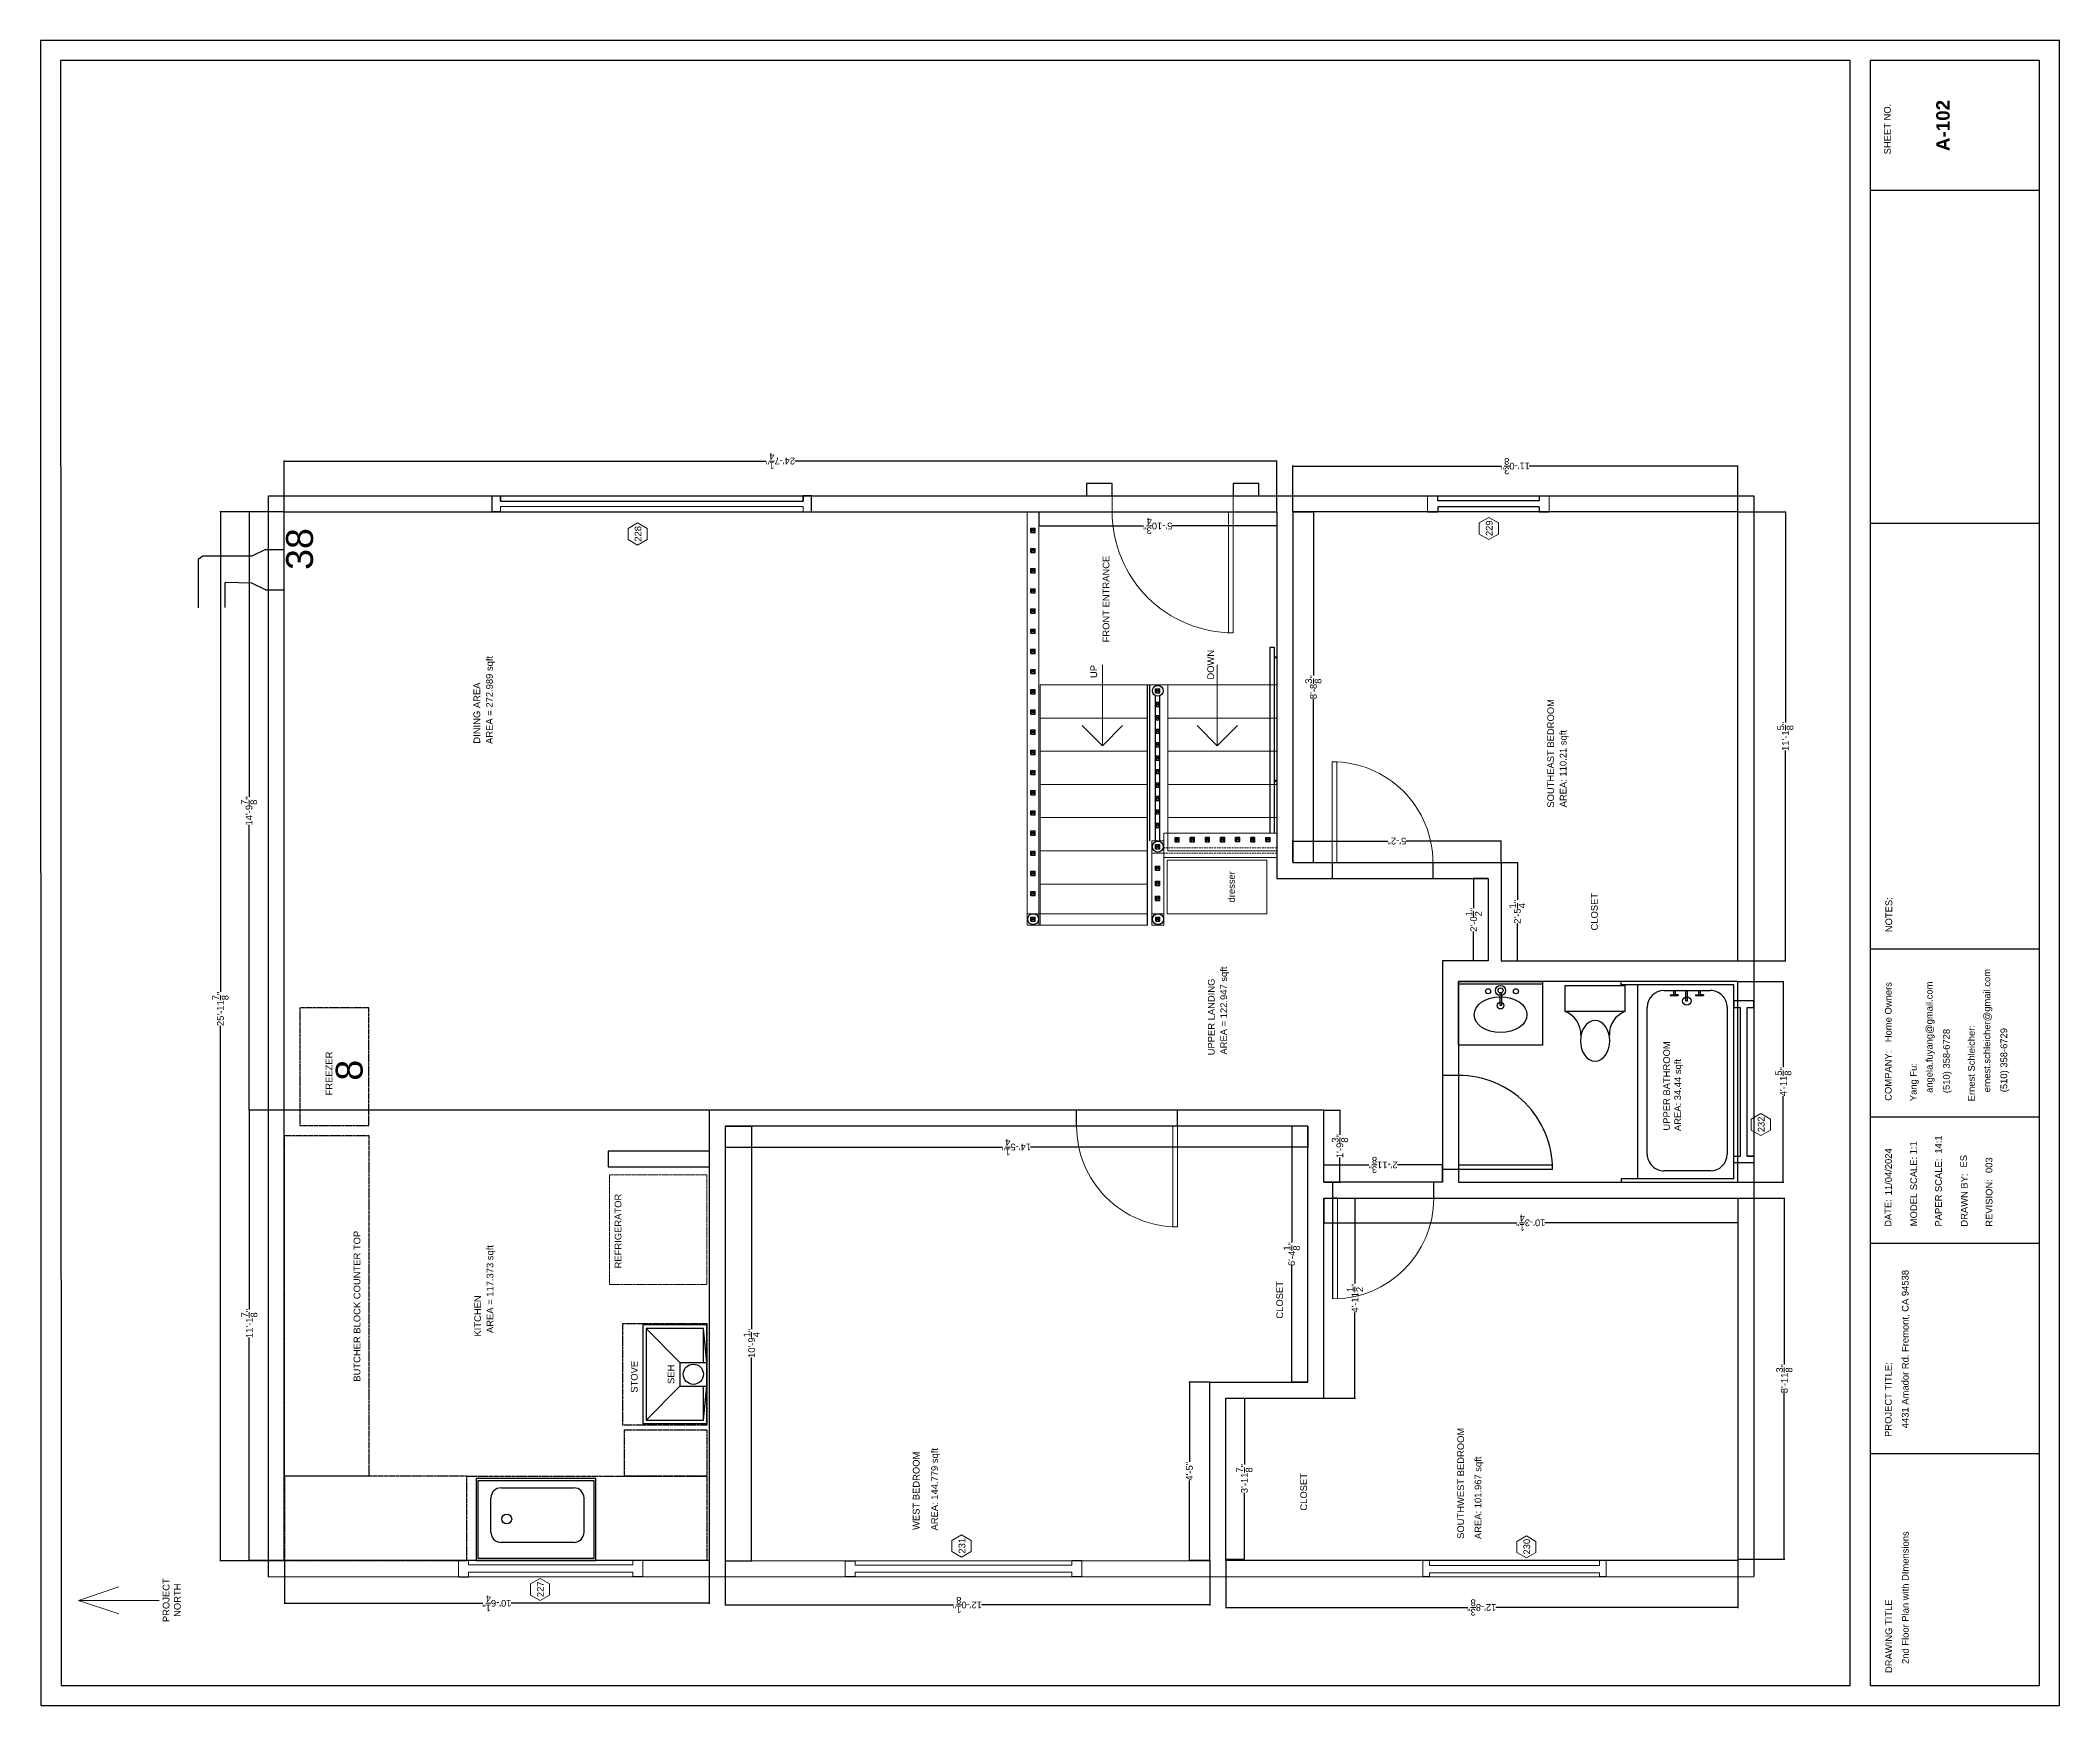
# Model space of a CAD drawing. Header units: inches. Extents: x -601 to 0, y 0 to 495.
import ezdxf

# ---------------------------------------------------------------- set-up
doc = ezdxf.new("R2010")
doc.units = ezdxf.units.IN
doc.header["$MEASUREMENT"] = 0
doc.linetypes.add('CENTER2', pattern=[1.125, 0.75, -0.125, 0.125, -0.125])
doc.linetypes.add('DASHED', pattern=[0.75, 0.5, -0.25])
doc.layers.get('0').update_dxf_attribs({"color": 1, "lineweight": 9})
for name, color, linetype, lineweight in [('00-page-edge', 7, 'Continuous', 9), ('A201-Dimensions', 7, 'Continuous', 9), ('A201-Floorplan-2nd-floor', 7, 'Continuous', 9), ('A201-Text', 7, 'Continuous', 9)]:
    doc.layers.add(name, color=color, linetype=linetype, lineweight=lineweight)
doc.layers.add('Title Block', color=7, linetype='Continuous')
doc.layers.add('Title Block Text', color=7, linetype='Continuous')
doc.styles.add('Large', font='Arial Bold.ttf', dxfattribs={"height": 4})
doc.styles.get("Standard").update_dxf_attribs({"font": 'Arial.ttf', "height": 2})
doc.dimstyles.get("Standard").update_dxf_attribs({"dimtxt": 0.18, "dimasz": 0.1175, "dimexe": 0.18, "dimexo": 0.0625, "dimgap": 0.09, "dimtad": 0, "dimtoh": 1, "dimdec": 3, "dimzin": 0, "dimdsep": 46, "dimlunit": 4, "dimtxsty": 'Standard', "dimblk": 'ARCHTICK', "dimblk1": 'ARCHTICK', "dimblk2": 'ARCHTICK', "dimcen": 0.09, "dimadec": 1, "dimazin": 0, "dimtfac": 1, "dimtdec": 3, "dimtofl": 0, "dimtmove": 0, "dimatfit": 3, "dimfxl": 1, "dimtolj": 1, "dimtzin": 0, "dimarcsym": 0})

msp = doc.modelspace()

# ---------------------------------------------------------------- texts
at = {"layer": '00-page-edge', "lineweight": 5, "insert": (-561.4548, 31.3427), "char_height": 2, "width": 33.772132, "attachment_point": 5, "rotation": 90}
msp.add_mtext('PROJECT\\PNORTH', dxfattribs=at)
at = {"layer": 'A201-Floorplan-2nd-floor', "lineweight": 5}
for s, p in [('DOWN', (-251.4891, 305.0839)), ('UP', (-286.245, 305.5431)), ('dresser', (-245.2865, 238.7918))]:
    msp.add_text(s, height=2, rotation=90, dxfattribs=at).set_placement(p)
at = {"layer": 'A201-Floorplan-2nd-floor', "lineweight": -3, "insert": (-527.4602, 337.6845), "char_height": 8, "attachment_point": 1, "rotation": 90}
msp.add_mtext('38', dxfattribs=at)
at = {"layer": 'A201-Text', "lineweight": 5}
for s, p in [('FRONT ENTRANCE', (-282.591, 316.1481)), ('AREA = 272.989 sqft', (-465.9748, 285.9536)), ('DINING AREA', (-469.7268, 286.0413)), ('SOUTHEAST BEDROOM', (-150.36, 266.9963)), ('AREA: 110.21 sqft', (-146.6451, 267.0928)), ('CLOSET', (-137.3526, 230.4867)), ('AREA = 122.947 sqft', (-247.6023, 193.5835)), ('UPPER LANDING', (-251.302, 193.3522)), ('FREEZER', (-513.6955, 181.4347)), ('UPPER BATHROOM', (-115.8859, 170.9851)), ('AREA: 34.44 sqft', (-112.5806, 170.8349)), ('REFRIGERATOR', (-427.7269, 129.9988)), ('BUTCHER BLOCK COUNTER TOP', (-505.372, 96.3188)), ('AREA = 117.373 sqft', (-465.8175, 110.7788)), ('CLOSET', (-230.9606, 115.0619)), ('KITCHEN', (-469.4803, 109.7394)), ('STOVE', (-422.9145, 93.0321)), ('SEH', (-411.9803, 95.6403)), ('SOUTHWEST BEDROOM', (-177.1216, 49.5656)), ('WEST BEDROOM', (-339.0639, 52.2371)), ('AREA: 144.779 sqft', (-333.6006, 52.0614)), ('AREA: 101.967 sqft', (-171.9628, 49.5242)), ('CLOSET', (-223.8216, 57.9754))]:
    msp.add_text(s, height=2, rotation=90, dxfattribs=at).set_placement(p)
at = {"layer": 'A201-Text', "lineweight": -3, "insert": (-512.6941, 185.8114), "char_height": 8, "attachment_point": 1, "rotation": 90}
msp.add_mtext('8', dxfattribs=at)
at = {"layer": 'Title Block Text'}
for s, p in [('SHEET NO.', (-50.2253, 461.2457)), ('NOTES:', (-49.7964, 229.9668)), ('ernest.schleicher@gmail.com', (-20.6167, 182.3627)), ('Home Owners', (-49.9728, 197.2658)), ('angela.fuyang@gmail.com', (-37.7758, 182.1777)), ('(510) 358-6728', (-32.6716, 182.1126)), ('Ernest Schleicher:', (-25.2347, 179.6915)), ('(510) 358-6729', (-15.5883, 182.3803)), ('COMPANY:', (-49.9587, 179.8432)), ('Yang Fu:', (-42.4956, 179.726)), ('14:1', (-35.0511, 164.1124)), ('11/04/2024', (-49.8854, 151.7304)), ('1:1', (-42.5365, 163.9212)), ('MODEL SCALE:', (-42.389, 142.5256)), ('PAPER SCALE:', (-35.0207, 142.4595)), ('ES', (-27.5445, 159.9989)), ('003', (-20.0139, 158.3614)), ('DRAWN BY:', (-27.3721, 142.4071)), ('REVISION:', (-19.9642, 142.4025)), ('DATE:', (-50.0044, 142.354)), ('4431 Amador Rd. Fremont, CA 94538', (-44.9245, 82.4775)), ('PROJECT TITLE:', (-49.9526, 79.8878)), ('2nd Floor Plan with DImensions', (-44.8953, 12.3827)), ('DRAWING TITLE', (-49.8086, 9.6863))]:
    msp.add_text(s, height=2, rotation=90, dxfattribs=at).set_placement(p)
at = {"layer": 'Title Block Text', "style": 'Large'}
msp.add_text('A-102', height=4, rotation=90, dxfattribs=at).set_placement((-32.6977, 462.2175))

# ---------------------------------------------------------------- blocks, each defined once
blk = doc.blocks.new('refrigerator')
at = {"layer": 'A201-Floorplan-2nd-floor', "linetype": 'CENTER2'}
blk.add_lwpolyline([(0, 0), (-32.625, 0), (-32.625, 28.925), (0, 28.925)], close=True, dxfattribs=at)
blk = doc.blocks.new('stove')
at = {"layer": 'A201-Floorplan-2nd-floor', "linetype": 'CENTER2', "lineweight": 30}
blk.add_lwpolyline([(-30.27, 25), (0, 25), (0, 0), (-30.27, 0)], close=True, dxfattribs=at)
blk = doc.blocks.new('L2-dining-room-window')
at = {"layer": 'A201-Floorplan-2nd-floor', "lineweight": 30}
for p, q in [((0, -2.5), (0, 0)), ((0, 0), (4.75, 0)), ((4.75, 0), (4.75, -2.5)), ((3.2, -2.5), (4.75, -2.5)), ((3.2, -2.5), (3.2, -92.5)), ((4.75, -2.5), (3.2, -2.5)), ((0, -92.5), (0, -95)), ((0, -95), (4.75, -95)), ((3.2, -92.5), (4.75, -92.5)), ((4.75, -92.5), (3.2, -92.5)), ((4.75, -95), (4.75, -92.5))]:
    blk.add_line(p, q, dxfattribs=at)
at = {"layer": 'A201-Floorplan-2nd-floor'}
blk.add_lwpolyline([(0, -92.5), (1.55, -92.5), (1.55, -2.5), (0, -2.5)], dxfattribs=at)
blk = doc.blocks.new('L2-SE-bedroom-window')
at = {"lineweight": 30}
blk.add_line((0, -33.125), (0, -36.125), dxfattribs=at)
at = {"layer": 'A201-Floorplan-2nd-floor'}
for p, q in [((4.75, 0), (0, 0)), ((0, -36.125), (4.75, -36.125))]:
    blk.add_line(p, q, dxfattribs=at)
at = {"layer": 'A201-Floorplan-2nd-floor', "lineweight": 30}
for p, q in [((0, 0), (0, -3)), ((4.75, 0), (4.75, -3)), ((1.5, -3), (0, -3)), ((1.5, -33.125), (1.5, -3)), ((3.25, -3), (4.75, -3)), ((3.25, -33.125), (3.25, -3)), ((1.5, -33.125), (0, -33.125)), ((4.75, -33.125), (3.25, -33.125)), ((4.75, -33.125), (4.75, -36.125))]:
    blk.add_line(p, q, dxfattribs=at)
blk = doc.blocks.new('L2-bathroom-door')
at = {"lineweight": 30}
for p, q in [((0, -28), (0, 0)), ((1.25, 0), (0, 0)), ((0, 0), (0, 0)), ((1.25, -27.97), (1.25, 0))]:
    blk.add_line(p, q, dxfattribs=at)
blk.add_arc((0, 0), 28, 270, 0, dxfattribs=at)
blk = doc.blocks.new('L2-SE-bedroom')
at = {"layer": 'A201-Floorplan-2nd-floor'}
for p, q in [((30, 0), (0, 0)), ((0, 0), (0, -1.38)), ((0, -1.38), (29.97, -1.38))]:
    blk.add_line(p, q, dxfattribs=at)
blk.add_arc((0, 0), 30, 270, 0, dxfattribs=at)
blk = doc.blocks.new('L2-W-bedroom-door')
at = {"layer": 'A201-Floorplan-2nd-floor'}
for p, q in [((-186.19, -524.69), (-156.19, -524.69)), ((-156.19, -523.31), (-186.15, -523.31)), ((-156.19, -524.69), (-156.19, -523.31))]:
    blk.add_line(p, q, dxfattribs=at)
blk.add_arc((-156.19, -524.69), 30, 90, 180, dxfattribs=at)
blk = doc.blocks.new('L2-SW-bedroom-door')
at = {"layer": 'A201-Floorplan-2nd-floor', "lineweight": 30}
for p in [(-313.87, -549.41), (-283.87, -550.78)]:
    blk.add_line(p, (-283.87, -549.41), dxfattribs=at)
at = {"layer": 'A201-Floorplan-2nd-floor'}
blk.add_line((-313.87, -550.78), (-283.87, -550.78), dxfattribs=at)
blk.add_arc((-283.87, -549.41), 30, 180, 270, dxfattribs=at)
blk = doc.blocks.new('L2-SW-bedroom-window')
at = {"layer": 'A201-Floorplan-2nd-floor'}
for p, q in [((0, 54.5), (-4.75, 54.5)), ((0, 52.5), (0, 54.5)), ((-4.75, 52.5), (-3.72, 52.5)), ((-3.72, 2), (-3.72, 52.5)), ((-1.47, 2), (-1.47, 52.5)), ((-1.47, 52.5), (0, 52.5)), ((-3.72, 2), (-4.75, 2)), ((0, 0), (-4.75, 0)), ((0, 2), (-1.47, 2)), ((0, 0), (0, 2))]:
    blk.add_line(p, q, dxfattribs=at)
at = {"layer": 'A201-Floorplan-2nd-floor', "lineweight": 30}
for p, q in [((-4.75, 54.5), (-4.75, 52.5)), ((-4.75, 2), (-4.75, 0))]:
    blk.add_line(p, q, dxfattribs=at)
blk = doc.blocks.new('L2-bathroom-bath-tub')
at = {"lineweight": 30}
for p, q in [((-1, 0), (0, 0)), ((-58.68, 0), (-59.68, 0)), ((-58.68, -33.5), (-58.68, 0)), ((-58.68, -5), (-1, -5)), ((-1, -33.5), (-1, 0)), ((-51.34, -7.77), (-7.72, -7.77)), ((-56.34, -26.56), (-56.34, -12.77)), ((-2.72, -12.77), (-2.72, -26.56)), ((-58.68, -33.5), (-1, -33.5)), ((-7.72, -31.56), (-51.34, -31.56))]:
    blk.add_line(p, q, dxfattribs=at)
for centre, start, end in [((-51.34, -12.77), 90, 180), ((-7.72, -12.77), 0, 90), ((-51.34, -26.56), 180, 270), ((-7.72, -26.56), 270, 0)]:
    blk.add_arc(centre, 5, start, end, dxfattribs=at)
blk = doc.blocks.new('L2-bathroom-window')
at = {"lineweight": 30}
for p, q in [((0, 0), (0, 6)), ((0, 6), (2, 6)), ((2, 0), (0, 0)), ((2, 6), (2, 4)), ((2, 6), (2, 4)), ((2, 4), (46.18, 4)), ((2, 2), (2, 0)), ((2, 0), (2, 2)), ((2, 2), (46.18, 2)), ((48.18, 6), (46.18, 6)), ((46.18, 6), (46.18, 4)), ((46.18, 2), (46.18, 0)), ((46.18, 0), (48.18, 0)), ((48.18, 0), (48.18, 6))]:
    blk.add_line(p, q, dxfattribs=at)
blk = doc.blocks.new('brick-facade-right-of-front-door')
at = {"lineweight": 30}
for p, q in [((3.625, 7.625), (0, 7.625)), ((0, 7.625), (0, 0)), ((3.625, 0), (3.625, 7.625)), ((0, 0), (3.625, 0))]:
    blk.add_line(p, q, dxfattribs=at)
blk = doc.blocks.new('brick-facade-left-of-front-door')
at = {"lineweight": 30}
for p, q in [((3.625, 0), (0, 0)), ((0, 0), (0, -7.625)), ((3.625, -7.625), (3.625, 0)), ((0, -7.625), (3.625, -7.625))]:
    blk.add_line(p, q, dxfattribs=at)
blk = doc.blocks.new('L2-bathroom-sink')
at = {"lineweight": 30}
for p, q in [((-19, -25), (-19, 0)), ((-19, 0), (0, 0)), ((-0.75, 0), (-0.75, -25)), ((0, 0), (0, -25)), ((-3.39, -12.25), (-7.17, -12.25)), ((-7.17, -12.75), (-7.17, -12.25)), ((-3.39, -12.75), (-7.17, -12.75)), ((0, -25), (-19, -25))]:
    blk.add_line(p, q, dxfattribs=at)
for centre, radius in [((-7.19, -12.5), 1), ((-2.69, -12.5), 1.5), ((-2.94, -8.81), 0.75), ((-2.69, -12.5), 0.75), ((-2.94, -17.09), 0.75)]:
    blk.add_circle(centre, radius, dxfattribs=at)
blk.add_ellipse((-9.9, -12.5), major_axis=(0, 7.83), ratio=0.682565, dxfattribs=at)
blk = doc.blocks.new('L2-toilet')
at = {"layer": 'A201-Floorplan-2nd-floor', "lineweight": 30}
for p, q in [((-7.75, 0), (-7.75, 17.75)), ((-7.75, 17.75), (0, 17.75)), ((0, 17.75), (0, 0)), ((0, 0), (-7.75, 0))]:
    blk.add_line(p, q, dxfattribs=at)
for centre, start, end in [((-14.44, 20.27), 267.5527, 339.39434), ((-14.44, -2.52), 20.60566, 92.4473)]:
    blk.add_arc(centre, 7.15, start, end, dxfattribs=at)
blk.add_ellipse((-16.43, 8.88), major_axis=(-6.05, 0), ratio=0.722961, start_param=4.712389, end_param=10.995574, dxfattribs=at)
blk = doc.blocks.new('L2-tub-hot-faucet')
at = {"layer": 'A201-Floorplan-2nd-floor', "lineweight": 30}
for p, q in [((-1.26, 1.41), (-1.51, 1.41)), ((-1.51, 1.41), (-1.51, -0.91)), ((-1.26, 1.41), (-1.26, -0.91)), ((0, 0.5), (-1.26, 0.5)), ((0, 0), (-1.26, 0)), ((-1.26, -0.91), (-1.26, 0)), ((-1.26, -0.91), (-1.51, -0.91))]:
    blk.add_line(p, q, dxfattribs=at)
blk = doc.blocks.new('L2-tub-faucets-and-drain')
at = {"layer": 'A201-Floorplan-2nd-floor', "lineweight": 30}
for p, q in [((0, 0.25), (3.11, 0.25)), ((0, 0.25), (0, -0.25)), ((0, -0.25), (3.11, -0.25))]:
    blk.add_line(p, q, dxfattribs=at)
blk.add_circle((0, 0), 1.25, dxfattribs=at)
at = {"lineweight": 30}
for p in [(3.11, 3.5), (3.11, -4)]:
    blk.add_blockref('L2-tub-hot-faucet', p, dxfattribs=at)
blk = doc.blocks.new('L2-furnace-register-38-and-duct')
at = {"layer": 'A201-Floorplan-2nd-floor', "lineweight": 30}
for p, q in [((9, 25.55), (-5.42, 25.55)), ((9.97, 24.2), (9, 25.55)), ((9.97, 9.59), (9.97, 24.2)), ((-5.27, 17.56), (2.09, 17.56)), ((1.97, 9.59), (2.09, 17.56)), ((0, 5.61), (1.97, 9.59)), ((11.95, 5.61), (9.97, 9.59)), ((0, 5.61), (0, 0)), ((11.95, 5.61), (11.95, 0))]:
    blk.add_line(p, q, dxfattribs=at)
blk = doc.blocks.new('L2-north-kitchen-butcher-block')
at = {"layer": 'A201-Floorplan-2nd-floor', "linetype": 'CENTER2', "lineweight": 30}
blk.add_lwpolyline([(0, -25), (-101.32, -25), (-101.32, 0), (0, 0)], close=True, dxfattribs=at)
blk = doc.blocks.new('L2-kitchen-NW-butcher-block')
at = {"layer": 'A201-Floorplan-2nd-floor', "linetype": 'CENTER2', "lineweight": 30}
blk.add_lwpolyline([(25, -54.19), (25, 0), (0, 0), (0, -54.19)], close=True, dxfattribs=at)
blk = doc.blocks.new('L2-kitchen-butcher-block-sink')
at = {"layer": 'A201-Floorplan-2nd-floor', "linetype": 'CENTER2', "lineweight": 30}
blk.add_lwpolyline([(0, 71.3625), (25, 71.3625), (25, 0), (0, 0)], close=True, dxfattribs=at)
blk = doc.blocks.new('L2-butcher-block-west-stove')
at = {"layer": 'A201-Floorplan-2nd-floor', "linetype": 'CENTER2', "lineweight": 30}
for p, q in [((13.69, 24.62), (0, 24.62)), ((0, 0), (0, 24.62)), ((13.69, 0), (13.69, 24.62)), ((13.69, 0), (0, 0))]:
    blk.add_line(p, q, dxfattribs=at)
blk = doc.blocks.new('smart-hood')
at = {"lineweight": 30}
for p, q in [((11.15625, 8), (11.15625, 0)), ((18.15625, 8), (11.15625, 8)), ((18.15625, 8), (18.15625, 0))]:
    blk.add_line(p, q, dxfattribs=at)
blk.add_lwpolyline([(0, 0), (29.3125, 0), (29.3125, 19), (0, 19)], close=True, dxfattribs=at)
blk.add_lwpolyline([(18.15625, 1), (28.3125, 1), (28.3125, 18), (1, 18), (1, 1), (11.15625, 1)], dxfattribs=at)
blk.add_circle((14.65625, 4), 3, dxfattribs=at)
blk = doc.blocks.new('L2-stove-exhaust-hood')
at = {"layer": 'A201-Floorplan-2nd-floor', "lineweight": 30}
for p, q in [((0, 8), (-10.15625, 18)), ((17.15625, 18), (7, 8)), ((-10.15625, 1), (0, 0)), ((7, 0), (17.15625, 1))]:
    blk.add_line(p, q, dxfattribs=at)
blk.add_blockref('smart-hood', (-11.15625, 0), dxfattribs=at)
blk = doc.blocks.new('L2-cabinet-holding-kitchen-sink')
at = {"layer": 'A201-Floorplan-2nd-floor', "lineweight": -3}
for points in [[(0, 0), (0, 35.56), (-24.42, 35.56), (-24.4, 0)], [(-23.77, 0.62), (-23.8, 34.94), (-0.63, 34.94), (-0.63, 0.62)]]:
    blk.add_lwpolyline(points, close=True, dxfattribs=at)
blk = doc.blocks.new('L2-kitchen-sink-and-drain')
at = {"layer": 'A201-Floorplan-2nd-floor', "lineweight": -3}
for p, q in [((-6.9375, -19.96875), (-6.9375, 1.71875)), ((-3.9375, 4.71875), (6.28125, 4.71875)), ((9.28125, 1.71875), (9.28125, -19.96875)), ((-3.9375, -22.96875), (6.28125, -22.96875))]:
    blk.add_line(p, q, dxfattribs=at)
blk.add_circle((0, 0), 1.45459, dxfattribs=at)
for centre, start, end in [((-3.9375, 1.71875), 90, 180), ((6.28125, 1.71875), 0, 90), ((-3.9375, -19.96875), 180, 270), ((6.28125, -19.96875), 270, 0)]:
    blk.add_arc(centre, 3, start, end, dxfattribs=at)
blk = doc.blocks.new('_ArchTick')
at = {"color": 0, "linetype": 'ByBlock', "lineweight": 30, "const_width": 0.15}
blk.add_lwpolyline([(-0.5, -0.5), (0.5, 0.5)], dxfattribs=at)
blk = doc.blocks.new('*D159')
at = {"layer": 'A201-Dimensions', "color": 0, "lineweight": -2, "transparency": 16777216}
for p, q in [((-527.88, 43.12), (-527.88, 30.24)), ((-401.63, 43.12), (-401.63, 30.24)), ((-527.88, 30.42), (-468.94, 30.42)), ((-401.63, 30.42), (-460.56, 30.42))]:
    blk.add_line(p, q, dxfattribs=at)
at = {"layer": 'A201-Dimensions', "color": 0, "lineweight": -2, "transparency": 16777216, "xscale": 0.1175, "yscale": 0.1175, "zscale": 0.1175, "rotation": 180}
blk.add_blockref('_ArchTick', (-527.88, 30.42), dxfattribs=at)
at = {"layer": 'A201-Dimensions', "color": 0, "lineweight": -2, "transparency": 16777216, "xscale": 0.1175, "yscale": 0.1175, "zscale": 0.1175}
blk.add_blockref('_ArchTick', (-401.63, 30.42), dxfattribs=at)
at = {"layer": 'A201-Dimensions', "color": 0, "lineweight": 5, "transparency": 16777216, "insert": (-464.75, 30.42), "char_height": 2, "attachment_point": 5, "rotation": 180}
blk.add_mtext('\\A1;10\'-6{\\H1x;\\S1/4;}"', dxfattribs=at)
blk = doc.blocks.new('*D160')
at = {"layer": 'A201-Dimensions', "color": 0, "lineweight": -2, "transparency": 16777216}
for p, q in [((-528.07, 354.97), (-547.16, 354.97)), ((-546.98, 354.97), (-546.98, 212.2)), ((-546.98, 43.09), (-546.98, 202.11)), ((-528.07, 43.09), (-547.16, 43.09))]:
    blk.add_line(p, q, dxfattribs=at)
at = {"layer": 'A201-Dimensions', "color": 0, "lineweight": -2, "transparency": 16777216, "xscale": 0.1175, "yscale": 0.1175, "zscale": 0.1175}
for p, rotation in [((-546.98, 354.97), 90), ((-546.98, 43.09), 270)]:
    blk.add_blockref('_ArchTick', p, dxfattribs=dict(at, rotation=rotation))
at = {"layer": 'A201-Dimensions', "color": 0, "lineweight": 5, "transparency": 16777216, "insert": (-546.98, 207.16), "char_height": 2, "attachment_point": 5, "rotation": 90}
blk.add_mtext('\\A1;25\'-11{\\H1x;\\S7/8;}"', dxfattribs=at)
blk = doc.blocks.new('*D161')
at = {"layer": 'A201-Dimensions', "color": 0, "lineweight": -2, "transparency": 16777216}
for p, q in [((-401.69, 177.09), (-538.57, 177.09)), ((-538.39, 177.09), (-538.39, 117.78)), ((-538.39, 43.18), (-538.39, 109.47)), ((-401.69, 43.18), (-538.57, 43.18))]:
    blk.add_line(p, q, dxfattribs=at)
at = {"layer": 'A201-Dimensions', "color": 0, "lineweight": -2, "transparency": 16777216, "xscale": 0.1175, "yscale": 0.1175, "zscale": 0.1175}
for p, rotation in [((-538.39, 177.09), 90), ((-538.39, 43.18), 270)]:
    blk.add_blockref('_ArchTick', p, dxfattribs=dict(at, rotation=rotation))
at = {"layer": 'A201-Dimensions', "color": 0, "lineweight": 5, "transparency": 16777216, "insert": (-538.39, 113.62), "char_height": 2, "attachment_point": 5, "rotation": 90}
blk.add_mtext('\\A1;11\'-1{\\H1x;\\S7/8;}"', dxfattribs=at)
blk = doc.blocks.new('*D162')
at = {"layer": 'A201-Dimensions', "color": 0, "lineweight": -2, "transparency": 16777216}
for p, q in [((-248.01, 43.47), (-248.01, 29)), ((-95.67, 43.47), (-95.67, 29)), ((-248.01, 29.18), (-175.99, 29.18)), ((-95.67, 29.18), (-167.68, 29.18))]:
    blk.add_line(p, q, dxfattribs=at)
at = {"layer": 'A201-Dimensions', "color": 0, "lineweight": -2, "transparency": 16777216, "xscale": 0.1175, "yscale": 0.1175, "zscale": 0.1175, "rotation": 180}
blk.add_blockref('_ArchTick', (-248.01, 29.18), dxfattribs=at)
at = {"layer": 'A201-Dimensions', "color": 0, "lineweight": -2, "transparency": 16777216, "xscale": 0.1175, "yscale": 0.1175, "zscale": 0.1175}
blk.add_blockref('_ArchTick', (-95.67, 29.18), dxfattribs=at)
at = {"layer": 'A201-Dimensions', "color": 0, "lineweight": 5, "transparency": 16777216, "insert": (-171.84, 29.18), "char_height": 2, "attachment_point": 5, "rotation": 180}
blk.add_mtext('\\A1;12\'-8{\\H1x;\\S3/8;}"', dxfattribs=at)
blk = doc.blocks.new('*D163')
at = {"layer": 'A201-Dimensions', "color": 0, "lineweight": -2, "transparency": 16777216}
for p, q in [((-247.95, 91.44), (-242.28, 91.44)), ((-242.46, 91.44), (-242.46, 71.74)), ((-242.46, 43.53), (-242.46, 63.24)), ((-247.95, 43.53), (-242.28, 43.53))]:
    blk.add_line(p, q, dxfattribs=at)
at = {"layer": 'A201-Dimensions', "color": 0, "lineweight": -2, "transparency": 16777216, "xscale": 0.1175, "yscale": 0.1175, "zscale": 0.1175}
for p, rotation in [((-242.46, 91.44), 90), ((-242.46, 43.53), 270)]:
    blk.add_blockref('_ArchTick', p, dxfattribs=dict(at, rotation=rotation))
at = {"layer": 'A201-Dimensions', "color": 0, "lineweight": 5, "transparency": 16777216, "insert": (-242.46, 67.49), "char_height": 2, "attachment_point": 5, "rotation": 90}
blk.add_mtext('\\A1;3\'-11{\\H1x;\\S7/8;}"', dxfattribs=at)
blk = doc.blocks.new('*D164')
at = {"layer": 'A201-Dimensions', "color": 0, "lineweight": -2, "transparency": 16777216}
for p, q in [((-95.6, 150.91), (-81.7, 150.91)), ((-81.88, 150.91), (-81.88, 101.47)), ((-81.88, 43.53), (-81.88, 92.97)), ((-95.6, 43.53), (-81.7, 43.53))]:
    blk.add_line(p, q, dxfattribs=at)
at = {"layer": 'A201-Dimensions', "color": 0, "lineweight": -2, "transparency": 16777216, "xscale": 0.1175, "yscale": 0.1175, "zscale": 0.1175}
for p, rotation in [((-81.88, 150.91), 90), ((-81.88, 43.53), 270)]:
    blk.add_blockref('_ArchTick', p, dxfattribs=dict(at, rotation=rotation))
at = {"layer": 'A201-Dimensions', "color": 0, "lineweight": 5, "transparency": 16777216, "insert": (-81.88, 97.22), "char_height": 2, "attachment_point": 5, "rotation": 90}
blk.add_mtext('\\A1;8\'-11{\\H1x;\\S3/8;}"', dxfattribs=at)
blk = doc.blocks.new('*D165')
at = {"layer": 'A201-Dimensions', "color": 0, "lineweight": -2, "transparency": 16777216}
for p, q in [((-95.6, 215.34), (-82, 215.34)), ((-82.18, 215.34), (-82.18, 189.79)), ((-82.18, 155.66), (-82.18, 181.2)), ((-95.6, 155.66), (-82, 155.66))]:
    blk.add_line(p, q, dxfattribs=at)
at = {"layer": 'A201-Dimensions', "color": 0, "lineweight": -2, "transparency": 16777216, "xscale": 0.1175, "yscale": 0.1175, "zscale": 0.1175}
for p, rotation in [((-82.18, 215.34), 90), ((-82.18, 155.66), 270)]:
    blk.add_blockref('_ArchTick', p, dxfattribs=dict(at, rotation=rotation))
at = {"layer": 'A201-Dimensions', "color": 0, "lineweight": 5, "transparency": 16777216, "insert": (-82.18, 185.5), "char_height": 2, "attachment_point": 5, "rotation": 90}
blk.add_mtext('\\A1;4\'-11{\\H1x;\\S5/8;}"', dxfattribs=at)
blk = doc.blocks.new('*D166')
at = {"layer": 'A201-Dimensions', "color": 0, "lineweight": -2, "transparency": 16777216}
for p, q in [((-95.6, 354.97), (-81.39, 354.97)), ((-81.57, 354.97), (-81.57, 292.35)), ((-81.57, 221.41), (-81.57, 284.03)), ((-95.6, 221.41), (-81.39, 221.41))]:
    blk.add_line(p, q, dxfattribs=at)
at = {"layer": 'A201-Dimensions', "color": 0, "lineweight": -2, "transparency": 16777216, "xscale": 0.1175, "yscale": 0.1175, "zscale": 0.1175}
for p, rotation in [((-81.57, 354.97), 90), ((-81.57, 221.41), 270)]:
    blk.add_blockref('_ArchTick', p, dxfattribs=dict(at, rotation=rotation))
at = {"layer": 'A201-Dimensions', "color": 0, "lineweight": 5, "transparency": 16777216, "insert": (-81.57, 288.19), "char_height": 2, "attachment_point": 5, "rotation": 90}
blk.add_mtext('\\A1;11\'-1{\\H1x;\\S5/8;}"', dxfattribs=at)
blk = doc.blocks.new('*D167')
at = {"layer": 'A201-Dimensions', "color": 0, "lineweight": -2, "transparency": 16777216}
for p, q in [((-166.03, 250.66), (-161.09, 250.66)), ((-161.27, 250.66), (-161.27, 239.56)), ((-161.27, 221.41), (-161.27, 232.51)), ((-166.03, 221.41), (-161.09, 221.41))]:
    blk.add_line(p, q, dxfattribs=at)
at = {"layer": 'A201-Dimensions', "color": 0, "lineweight": -2, "transparency": 16777216, "xscale": 0.1175, "yscale": 0.1175, "zscale": 0.1175}
for p, rotation in [((-161.27, 250.66), 90), ((-161.27, 221.41), 270)]:
    blk.add_blockref('_ArchTick', p, dxfattribs=dict(at, rotation=rotation))
at = {"layer": 'A201-Dimensions', "color": 0, "lineweight": 5, "transparency": 16777216, "insert": (-161.27, 236.03), "char_height": 2, "attachment_point": 5, "rotation": 90}
blk.add_mtext('\\A1;2\'-5{\\H1x;\\S1/4;}"', dxfattribs=at)
blk = doc.blocks.new('*D168')
at = {"layer": 'A201-Dimensions', "color": 0, "lineweight": -2, "transparency": 16777216}
for p, q in [((-228, 354.97), (-221.76, 354.97)), ((-221.94, 354.97), (-221.94, 306.29)), ((-221.94, 250.66), (-221.94, 299.34)), ((-228, 250.66), (-221.76, 250.66))]:
    blk.add_line(p, q, dxfattribs=at)
at = {"layer": 'A201-Dimensions', "color": 0, "lineweight": -2, "transparency": 16777216, "xscale": 0.1175, "yscale": 0.1175, "zscale": 0.1175}
for p, rotation in [((-221.94, 354.97), 90), ((-221.94, 250.66), 270)]:
    blk.add_blockref('_ArchTick', p, dxfattribs=dict(at, rotation=rotation))
at = {"layer": 'A201-Dimensions', "color": 0, "lineweight": 5, "transparency": 16777216, "insert": (-221.94, 302.81), "char_height": 2, "attachment_point": 5, "rotation": 90}
blk.add_mtext('\\A1;8\'-8{\\H1x;\\S3/8;}"', dxfattribs=at)
blk = doc.blocks.new('*D169')
at = {"layer": 'A201-Dimensions', "color": 0, "lineweight": -2, "transparency": 16777216}
for p, q in [((-170.03, 245.91), (-174.46, 245.91)), ((-174.28, 245.91), (-174.28, 237.15)), ((-174.28, 221.41), (-174.28, 230.16)), ((-170.03, 221.41), (-174.46, 221.41))]:
    blk.add_line(p, q, dxfattribs=at)
at = {"layer": 'A201-Dimensions', "color": 0, "lineweight": -2, "transparency": 16777216, "xscale": 0.1175, "yscale": 0.1175, "zscale": 0.1175}
for p, rotation in [((-174.28, 245.91), 90), ((-174.28, 221.41), 270)]:
    blk.add_blockref('_ArchTick', p, dxfattribs=dict(at, rotation=rotation))
at = {"layer": 'A201-Dimensions', "color": 0, "lineweight": 5, "transparency": 16777216, "insert": (-174.28, 233.66), "char_height": 2, "attachment_point": 5, "rotation": 90}
blk.add_mtext('\\A1;2\'-0{\\H1x;\\S1/2;}"', dxfattribs=at)
blk = doc.blocks.new('*D170')
at = {"layer": 'A201-Dimensions', "color": 0, "lineweight": -2, "transparency": 16777216}
for p, q in [((-218.79, 177.09), (-213.88, 177.09)), ((-214.06, 177.09), (-214.06, 169.75)), ((-214.06, 155.66), (-214.06, 162.99)), ((-218.79, 155.66), (-213.88, 155.66))]:
    blk.add_line(p, q, dxfattribs=at)
at = {"layer": 'A201-Dimensions', "color": 0, "lineweight": -2, "transparency": 16777216, "xscale": 0.1175, "yscale": 0.1175, "zscale": 0.1175}
for p, rotation in [((-214.06, 177.09), 90), ((-214.06, 155.66), 270)]:
    blk.add_blockref('_ArchTick', p, dxfattribs=dict(at, rotation=rotation))
at = {"layer": 'A201-Dimensions', "color": 0, "lineweight": 5, "transparency": 16777216, "insert": (-214.06, 166.37), "char_height": 2, "attachment_point": 5, "rotation": 90}
blk.add_mtext('\\A1;1\'-9{\\H1x;\\S3/8;}"', dxfattribs=at)
blk = doc.blocks.new('*D171')
at = {"layer": 'A201-Dimensions', "color": 0, "lineweight": -2, "transparency": 16777216}
for p, q in [((-218.85, 155.72), (-218.85, 160.95)), ((-218.85, 160.77), (-205.45, 160.77)), ((-183.52, 160.77), (-196.92, 160.77)), ((-183.52, 155.72), (-183.52, 160.95))]:
    blk.add_line(p, q, dxfattribs=at)
at = {"layer": 'A201-Dimensions', "color": 0, "lineweight": -2, "transparency": 16777216, "xscale": 0.1175, "yscale": 0.1175, "zscale": 0.1175, "rotation": 180}
blk.add_blockref('_ArchTick', (-218.85, 160.77), dxfattribs=at)
at = {"layer": 'A201-Dimensions', "color": 0, "lineweight": -2, "transparency": 16777216, "xscale": 0.1175, "yscale": 0.1175, "zscale": 0.1175}
blk.add_blockref('_ArchTick', (-183.52, 160.77), dxfattribs=at)
at = {"layer": 'A201-Dimensions', "color": 0, "lineweight": 5, "transparency": 16777216, "insert": (-201.19, 160.77), "char_height": 2, "attachment_point": 5, "rotation": 180}
blk.add_mtext('\\A1;2\'-11{\\H1x;\\S3/8;}"', dxfattribs=at)
blk = doc.blocks.new('*D172')
at = {"layer": 'A201-Dimensions', "color": 0, "lineweight": -2, "transparency": 16777216}
for p, q in [((-228.06, 355.03), (-228.06, 368.73)), ((-228.06, 368.55), (-166.02, 368.55)), ((-95.67, 368.55), (-157.71, 368.55)), ((-95.67, 355.03), (-95.67, 368.73))]:
    blk.add_line(p, q, dxfattribs=at)
at = {"layer": 'A201-Dimensions', "color": 0, "lineweight": -2, "transparency": 16777216, "xscale": 0.1175, "yscale": 0.1175, "zscale": 0.1175, "rotation": 180}
blk.add_blockref('_ArchTick', (-228.06, 368.55), dxfattribs=at)
at = {"layer": 'A201-Dimensions', "color": 0, "lineweight": -2, "transparency": 16777216, "xscale": 0.1175, "yscale": 0.1175, "zscale": 0.1175}
blk.add_blockref('_ArchTick', (-95.67, 368.55), dxfattribs=at)
at = {"layer": 'A201-Dimensions', "color": 0, "lineweight": 5, "transparency": 16777216, "insert": (-161.86, 368.55), "char_height": 2, "attachment_point": 5, "rotation": 180}
blk.add_mtext('\\A1;11\'-0{\\H1x;\\S3/8;}"', dxfattribs=at)
blk = doc.blocks.new('*D173')
at = {"layer": 'A201-Dimensions', "color": 0, "lineweight": -2, "transparency": 16777216}
for p, q in [((-228.06, 250.72), (-228.06, 257.25)), ((-228.06, 257.07), (-199.83, 257.07)), ((-166.09, 257.07), (-194.33, 257.07)), ((-166.09, 250.72), (-166.09, 257.25))]:
    blk.add_line(p, q, dxfattribs=at)
at = {"layer": 'A201-Dimensions', "color": 0, "lineweight": -2, "transparency": 16777216, "xscale": 0.1175, "yscale": 0.1175, "zscale": 0.1175, "rotation": 180}
blk.add_blockref('_ArchTick', (-228.06, 257.07), dxfattribs=at)
at = {"layer": 'A201-Dimensions', "color": 0, "lineweight": -2, "transparency": 16777216, "xscale": 0.1175, "yscale": 0.1175, "zscale": 0.1175}
blk.add_blockref('_ArchTick', (-166.09, 257.07), dxfattribs=at)
at = {"layer": 'A201-Dimensions', "color": 0, "lineweight": 5, "transparency": 16777216, "insert": (-197.08, 257.07), "char_height": 2, "attachment_point": 5, "rotation": 180}
blk.add_mtext('\\A1;5\'-2"', dxfattribs=at)
blk = doc.blocks.new('*D174')
at = {"layer": 'A201-Dimensions', "color": 0, "lineweight": -2, "transparency": 16777216}
for p, q in [((-528, 355.03), (-528, 370.23)), ((-528, 370.05), (-384.71, 370.05)), ((-232.81, 370.05), (-376.11, 370.05)), ((-232.81, 355.03), (-232.81, 370.23))]:
    blk.add_line(p, q, dxfattribs=at)
at = {"layer": 'A201-Dimensions', "color": 0, "lineweight": -2, "transparency": 16777216, "xscale": 0.1175, "yscale": 0.1175, "zscale": 0.1175, "rotation": 180}
blk.add_blockref('_ArchTick', (-528, 370.05), dxfattribs=at)
at = {"layer": 'A201-Dimensions', "color": 0, "lineweight": -2, "transparency": 16777216, "xscale": 0.1175, "yscale": 0.1175, "zscale": 0.1175}
blk.add_blockref('_ArchTick', (-232.81, 370.05), dxfattribs=at)
at = {"layer": 'A201-Dimensions', "color": 0, "lineweight": 5, "transparency": 16777216, "insert": (-380.41, 370.05), "char_height": 2, "attachment_point": 5, "rotation": 180}
blk.add_mtext('\\A1;24\'-7{\\H1x;\\S1/4;}"', dxfattribs=at)
blk = doc.blocks.new('*D175')
at = {"layer": 'A201-Dimensions', "color": 0, "lineweight": -2, "transparency": 16777216}
for p, q in [((-396.88, 172.28), (-396.88, 165.88)), ((-223.6, 172.28), (-223.6, 165.88)), ((-396.88, 166.06), (-314.43, 166.06)), ((-223.6, 166.06), (-306.05, 166.06))]:
    blk.add_line(p, q, dxfattribs=at)
at = {"layer": 'A201-Dimensions', "color": 0, "lineweight": -2, "transparency": 16777216, "xscale": 0.1175, "yscale": 0.1175, "zscale": 0.1175, "rotation": 180}
blk.add_blockref('_ArchTick', (-396.88, 166.06), dxfattribs=at)
at = {"layer": 'A201-Dimensions', "color": 0, "lineweight": -2, "transparency": 16777216, "xscale": 0.1175, "yscale": 0.1175, "zscale": 0.1175}
blk.add_blockref('_ArchTick', (-223.6, 166.06), dxfattribs=at)
at = {"layer": 'A201-Dimensions', "color": 0, "lineweight": 5, "transparency": 16777216, "insert": (-310.24, 166.06), "char_height": 2, "attachment_point": 5, "rotation": 180}
blk.add_mtext('\\A1;14\'-5{\\H1x;\\S1/4;}"', dxfattribs=at)
blk = doc.blocks.new('*D176')
at = {"layer": 'A201-Dimensions', "color": 0, "lineweight": -2, "transparency": 16777216}
for p, q in [((-218.85, 150.84), (-218.85, 143.38)), ((-95.67, 150.84), (-95.67, 143.38)), ((-218.85, 143.56), (-161.45, 143.56)), ((-95.67, 143.56), (-153.07, 143.56))]:
    blk.add_line(p, q, dxfattribs=at)
at = {"layer": 'A201-Dimensions', "color": 0, "lineweight": -2, "transparency": 16777216, "xscale": 0.1175, "yscale": 0.1175, "zscale": 0.1175, "rotation": 180}
blk.add_blockref('_ArchTick', (-218.85, 143.56), dxfattribs=at)
at = {"layer": 'A201-Dimensions', "color": 0, "lineweight": -2, "transparency": 16777216, "xscale": 0.1175, "yscale": 0.1175, "zscale": 0.1175}
blk.add_blockref('_ArchTick', (-95.67, 143.56), dxfattribs=at)
at = {"layer": 'A201-Dimensions', "color": 0, "lineweight": 5, "transparency": 16777216, "insert": (-157.26, 143.56), "char_height": 2, "attachment_point": 5, "rotation": 180}
blk.add_mtext('\\A1;10\'-3{\\H1x;\\S1/4;}"', dxfattribs=at)
blk = doc.blocks.new('*D177')
at = {"layer": 'A201-Dimensions', "color": 0, "lineweight": -2, "transparency": 16777216}
for p, q in [((-218.79, 150.91), (-209.41, 150.91)), ((-209.59, 150.91), (-209.59, 125.47)), ((-209.59, 91.44), (-209.59, 116.88)), ((-218.79, 91.44), (-209.41, 91.44))]:
    blk.add_line(p, q, dxfattribs=at)
at = {"layer": 'A201-Dimensions', "color": 0, "lineweight": -2, "transparency": 16777216, "xscale": 0.1175, "yscale": 0.1175, "zscale": 0.1175}
for p, rotation in [((-209.59, 150.91), 90), ((-209.59, 91.44), 270)]:
    blk.add_blockref('_ArchTick', p, dxfattribs=dict(at, rotation=rotation))
at = {"layer": 'A201-Dimensions', "color": 0, "lineweight": 5, "transparency": 16777216, "insert": (-209.59, 121.17), "char_height": 2, "attachment_point": 5, "rotation": 90}
blk.add_mtext('\\A1;4\'-11{\\H1x;\\S1/2;}"', dxfattribs=at)
blk = doc.blocks.new('*D178')
at = {"layer": 'A201-Dimensions', "color": 0, "lineweight": -2, "transparency": 16777216}
for p, q in [((-223.67, 172.34), (-228.56, 172.34)), ((-228.38, 172.34), (-228.38, 137.74)), ((-228.38, 96.19), (-228.38, 130.79)), ((-223.67, 96.19), (-228.56, 96.19))]:
    blk.add_line(p, q, dxfattribs=at)
at = {"layer": 'A201-Dimensions', "color": 0, "lineweight": -2, "transparency": 16777216, "xscale": 0.1175, "yscale": 0.1175, "zscale": 0.1175}
for p, rotation in [((-228.38, 172.34), 90), ((-228.38, 96.19), 270)]:
    blk.add_blockref('_ArchTick', p, dxfattribs=dict(at, rotation=rotation))
at = {"layer": 'A201-Dimensions', "color": 0, "lineweight": 5, "transparency": 16777216, "insert": (-228.38, 134.26), "char_height": 2, "attachment_point": 5, "rotation": 90}
blk.add_mtext('\\A1;6\'-4{\\H1x;\\S1/8;}"', dxfattribs=at)
blk = doc.blocks.new('*D179')
at = {"layer": 'A201-Dimensions', "color": 0, "lineweight": -2, "transparency": 16777216}
for p, q in [((-252.82, 96.19), (-258.97, 96.19)), ((-258.79, 96.19), (-258.79, 72.47)), ((-258.79, 43.18), (-258.79, 66.89)), ((-252.82, 43.18), (-258.97, 43.18))]:
    blk.add_line(p, q, dxfattribs=at)
at = {"layer": 'A201-Dimensions', "color": 0, "lineweight": -2, "transparency": 16777216, "xscale": 0.1175, "yscale": 0.1175, "zscale": 0.1175}
for p, rotation in [((-258.79, 96.19), 90), ((-258.79, 43.18), 270)]:
    blk.add_blockref('_ArchTick', p, dxfattribs=dict(at, rotation=rotation))
at = {"layer": 'A201-Dimensions', "color": 0, "lineweight": 5, "transparency": 16777216, "insert": (-258.79, 69.68), "char_height": 2, "attachment_point": 5, "rotation": 90}
blk.add_mtext('\\A1;4\'-5"', dxfattribs=at)
blk = doc.blocks.new('*D180')
at = {"layer": 'A201-Dimensions', "color": 0, "lineweight": -2, "transparency": 16777216}
for p, q in [((-396.82, 172.34), (-388.83, 172.34)), ((-389.01, 172.34), (-389.01, 111.89)), ((-389.01, 43.07), (-389.01, 103.52)), ((-396.82, 43.07), (-388.83, 43.07))]:
    blk.add_line(p, q, dxfattribs=at)
at = {"layer": 'A201-Dimensions', "color": 0, "lineweight": -2, "transparency": 16777216, "xscale": 0.1175, "yscale": 0.1175, "zscale": 0.1175}
for p, rotation in [((-389.01, 172.34), 90), ((-389.01, 43.07), 270)]:
    blk.add_blockref('_ArchTick', p, dxfattribs=dict(at, rotation=rotation))
at = {"layer": 'A201-Dimensions', "color": 0, "lineweight": 5, "transparency": 16777216, "insert": (-389.01, 107.7), "char_height": 2, "attachment_point": 5, "rotation": 90}
blk.add_mtext('\\A1;10\'-9{\\H1x;\\S1/4;}"', dxfattribs=at)
blk = doc.blocks.new('L2-front-door')
at = {"layer": 'A201-Floorplan-2nd-floor'}
for p, q in [((-36, 0), (0, 0)), ((-35.97, 1.38), (0, 1.38))]:
    blk.add_line(p, q, dxfattribs=at)
at = {"layer": 'A201-Floorplan-2nd-floor', "lineweight": 30}
blk.add_line((0, 1.38), (0, 0), dxfattribs=at)
at = {"layer": 'A201-Floorplan-2nd-floor'}
blk.add_arc((0, 0), 36, 90, 180, dxfattribs=at)
blk = doc.blocks.new('L2-banister-rail')
at = {"layer": 'A201-Floorplan-2nd-floor', "lineweight": -3}
for p, q in [((292.34, -354.55), (291.09, -355.8)), ((292.34, -355.8), (291.09, -354.55)), ((291.09, -354.55), (291.09, -355.8)), ((291.09, -354.55), (292.34, -354.55)), ((291.09, -355.8), (292.34, -355.8)), ((292.34, -354.55), (292.34, -355.8))]:
    blk.add_line(p, q, dxfattribs=at)
at = {"layer": 'A201-Floorplan-2nd-floor', "lineweight": 5}
blk.add_line((291.71, -355.8), (291.71, -354.55), dxfattribs=at)
blk = doc.blocks.new('L2-dresser-in-front-of-banister')
at = {"layer": 'A201-Floorplan-2nd-floor', "lineweight": 5}
for p, q in [((232.25, -357.98), (232.25, -387.6)), ((248.25, -357.98), (232.25, -357.98)), ((248.25, -387.6), (248.25, -357.98)), ((232.25, -387.6), (248.25, -387.6))]:
    blk.add_line(p, q, dxfattribs=at)
blk = doc.blocks.new('L2-SW-bannister-ball')
at = {"layer": 'A201-Floorplan-2nd-floor', "lineweight": -3}
blk.add_circle((231.61, -355.22), 1.62, dxfattribs=at)
at = {"color": 1, "lineweight": 5}
blk.add_blockref('L2-banister-rail', (-60.1, -0.01), dxfattribs=at)
blk = doc.blocks.new('L2-SE-bannister-ball')
at = {"layer": 'A201-Floorplan-2nd-floor', "lineweight": -3}
blk.add_circle((252.25, -355.22), 1.62, dxfattribs=at)
at = {"color": 1, "lineweight": 5}
blk.add_blockref('L2-banister-rail', (-39.46, 0), dxfattribs=at)
blk = doc.blocks.new('L1-pt-5-bannister-ball')
at = {"layer": 'A201-Floorplan-2nd-floor', "lineweight": -3}
blk.add_circle((298.59, -355.2), 1.61, dxfattribs=at)
at = {"color": 1, "lineweight": 5}
blk.add_blockref('L2-banister-rail', (6.88, -0.02), dxfattribs=at)
blk = doc.blocks.new('L2-south-stairway-5-steps')
at = {"layer": 'A201-Floorplan-2nd-floor', "lineweight": 5}
for p, q in [((-49.375, 0), (0, 0)), ((-49.375, 0), (-49.375, -32.40625)), ((-39.5, 0), (-39.5, -32.40625)), ((-29.625, 0), (-29.625, -32.40625)), ((-19.75, 0), (-19.75, -32.40625)), ((-9.875, 0), (-9.875, -32.40625)), ((0, 0), (0, -32.40625))]:
    blk.add_line(p, q, dxfattribs=at)
blk = doc.blocks.new('L2-south-stairway-handrail-to-L1')
at = {"layer": 'A201-Floorplan-2nd-floor', "lineweight": -3}
for p, q in [((-44.12, 1.25), (11.23, 1.25)), ((11.23, 0), (-44.12, 0)), ((-28.71, -0.75), (-28.71, 0)), ((-28.46, -0.75), (-28.46, 0)), ((8.09, 0), (8.09, -0.75)), ((8.34, 0), (8.34, -0.75)), ((11.23, 1.25), (11.23, 0))]:
    blk.add_line(p, q, dxfattribs=at)
blk = doc.blocks.new('L1-arrow')
at = {"lineweight": 5}
for p, q in [((188.32, -365.98), (182.32, -359.98)), ((182.32, -365.98), (164.32, -365.98)), ((182.32, -365.98), (188.32, -365.98)), ((188.32, -365.98), (182.32, -371.98))]:
    blk.add_line(p, q, dxfattribs=at)
blk = doc.blocks.new('*D212')
at = {"layer": 'A201-Dimensions', "color": 0, "lineweight": -2, "transparency": 16777216}
for p, q in [((-303.56, 354.91), (-303.56, 350.57)), ((-232.81, 354.91), (-232.81, 350.57)), ((-303.56, 350.75), (-272.47, 350.75)), ((-232.81, 350.75), (-263.9, 350.75))]:
    blk.add_line(p, q, dxfattribs=at)
at = {"layer": 'A201-Dimensions', "color": 0, "lineweight": -2, "transparency": 16777216, "xscale": 0.1175, "yscale": 0.1175, "zscale": 0.1175, "rotation": 180}
blk.add_blockref('_ArchTick', (-303.56, 350.75), dxfattribs=at)
at = {"layer": 'A201-Dimensions', "color": 0, "lineweight": -2, "transparency": 16777216, "xscale": 0.1175, "yscale": 0.1175, "zscale": 0.1175}
blk.add_blockref('_ArchTick', (-232.81, 350.75), dxfattribs=at)
at = {"layer": 'A201-Dimensions', "color": 0, "lineweight": 5, "transparency": 16777216, "insert": (-268.19, 350.75), "char_height": 2, "attachment_point": 5, "rotation": 180}
blk.add_mtext('\\A1;5\'-10{\\H1x;\\S3/4;}"', dxfattribs=at)
blk = doc.blocks.new('*D213')
at = {"layer": 'A201-Dimensions', "color": 0, "lineweight": -2, "transparency": 16777216}
for p, q in [((-528.07, 354.97), (-538.66, 354.97)), ((-538.48, 354.97), (-538.48, 270.19)), ((-538.48, 177.09), (-538.48, 261.87)), ((-528.07, 177.09), (-538.66, 177.09))]:
    blk.add_line(p, q, dxfattribs=at)
at = {"layer": 'A201-Dimensions', "color": 0, "lineweight": -2, "transparency": 16777216, "xscale": 0.1175, "yscale": 0.1175, "zscale": 0.1175}
for p, rotation in [((-538.48, 354.97), 90), ((-538.48, 177.09), 270)]:
    blk.add_blockref('_ArchTick', p, dxfattribs=dict(at, rotation=rotation))
at = {"layer": 'A201-Dimensions', "color": 0, "lineweight": 5, "transparency": 16777216, "insert": (-538.48, 266.03), "char_height": 2, "attachment_point": 5, "rotation": 90}
blk.add_mtext('\\A1;14\'-9{\\H1x;\\S7/8;}"', dxfattribs=at)
blk = doc.blocks.new('*D214')
at = {"layer": 'A201-Dimensions', "color": 0, "lineweight": -2, "transparency": 16777216}
for p, q in [((-396.88, 43.01), (-396.88, 29.74)), ((-252.76, 43.11), (-252.76, 29.74)), ((-396.88, 29.92), (-328.98, 29.92)), ((-252.76, 29.92), (-320.67, 29.92))]:
    blk.add_line(p, q, dxfattribs=at)
at = {"layer": 'A201-Dimensions', "color": 0, "lineweight": -2, "transparency": 16777216, "xscale": 0.1175, "yscale": 0.1175, "zscale": 0.1175, "rotation": 180}
blk.add_blockref('_ArchTick', (-396.88, 29.92), dxfattribs=at)
at = {"layer": 'A201-Dimensions', "color": 0, "lineweight": -2, "transparency": 16777216, "xscale": 0.1175, "yscale": 0.1175, "zscale": 0.1175}
blk.add_blockref('_ArchTick', (-252.76, 29.92), dxfattribs=at)
at = {"layer": 'A201-Dimensions', "color": 0, "lineweight": 5, "transparency": 16777216, "insert": (-324.82, 29.92), "char_height": 2, "attachment_point": 5, "rotation": 180}
blk.add_mtext('\\A1;12\'-0{\\H1x;\\S1/8;}"', dxfattribs=at)
blk = doc.blocks.new('L2-west-bedroom-window')
at = {"layer": 'A201-Floorplan-2nd-floor'}
for p, q in [((-4.75, 70.4), (-0.02, 70.4)), ((-3.45, 67.4), (-4.75, 67.4)), ((-3.45, 67.4), (-3.45, 3)), ((-0.02, 67.4), (-1.3, 67.4)), ((-1.3, 67.4), (-1.3, 3)), ((-4.75, 3), (-3.45, 3)), ((0, 0), (-4.75, 0)), ((-1.3, 3), (0, 3)), ((0, 3), (0, 0))]:
    blk.add_line(p, q, dxfattribs=at)
at = {"layer": 'A201-Floorplan-2nd-floor', "lineweight": 30}
for p, q in [((-4.75, 70.4), (-4.75, 67.4)), ((-0.02, 70.4), (-0.02, 67.4)), ((-4.75, 3), (-4.75, 0))]:
    blk.add_line(p, q, dxfattribs=at)
blk = doc.blocks.new('L2-kitchen-window')
at = {"layer": 'A201-Floorplan-2nd-floor'}
for p, q in [((-0.03, 54.87), (-4.83, 54.87)), ((-0.03, 54.88), (-0.03, 51.87)), ((-3.51, 51.87), (-4.83, 51.87)), ((-3.51, 51.87), (-3.51, 3)), ((-0.03, 51.87), (-1.31, 51.87)), ((-1.31, 51.87), (-1.31, 3)), ((-4.82, 3), (-3.51, 3)), ((0, 0), (-4.82, 0)), ((-1.31, 3), (0, 3)), ((0, 3), (0, 0))]:
    blk.add_line(p, q, dxfattribs=at)
at = {"layer": 'A201-Floorplan-2nd-floor', "lineweight": 30}
for p, q in [((-4.83, 54.87), (-4.83, 51.87)), ((-4.82, 3), (-4.82, 0))]:
    blk.add_line(p, q, dxfattribs=at)
blk = doc.blocks.new('north-arrow')
at = {"layer": '00-page-edge', "lineweight": 5}
for points in [[(-3.99, -12), (0, 0), (4, -12)], [(0, 0), (0, -12), (0, -24)]]:
    blk.add_lwpolyline(points, dxfattribs=at)
blk = doc.blocks.new('window-227')
blk.add_lwpolyline([(-1.58, 2.76), (-3.23, -0.1), (-1.58, -2.95), (1.72, -2.95), (3.37, -0.1), (1.72, 2.76)], close=True)
blk.add_text('227', height=2).set_placement((-2.2, -1.21))
blk = doc.blocks.new('window-228')
blk.add_lwpolyline([(-1.62, 2.71), (-3.27, -0.14), (-1.62, -3), (1.68, -3), (3.32, -0.14), (1.68, 2.71)], close=True)
blk.add_text('228', height=2).set_placement((-2.25, -1.25))
blk = doc.blocks.new('window-229')
blk.add_lwpolyline([(-1.54, 2.8), (-3.18, -0.06), (-1.54, -2.91), (1.76, -2.91), (3.41, -0.06), (1.76, 2.8)], close=True)
blk.add_text('229', height=2).set_placement((-2.16, -1.17))
blk = doc.blocks.new('window-230')
blk.add_lwpolyline([(-1.58, 3.18), (-3.23, 0.32), (-1.58, -2.53), (1.72, -2.53), (3.37, 0.32), (1.72, 3.18)], close=True)
blk.add_text('230', height=2).set_placement((-2.2, -0.79))
blk = doc.blocks.new('window-231')
blk.add_lwpolyline([(-1.41, 3.01), (-3.06, 0.15), (-1.41, -2.7), (1.89, -2.7), (3.54, 0.15), (1.89, 3.01)], close=True)
blk.add_text('231', height=2).set_placement((-2.03, -0.96))
blk = doc.blocks.new('window-232')
blk.add_lwpolyline([(-1.87, 2.92), (-3.52, 0.07), (-1.87, -2.78), (1.42, -2.78), (3.07, 0.07), (1.42, 2.92)], close=True)
blk.add_text('232', height=2).set_placement((-2.5, -1.04))

# ---------------------------------------------------------------- dimensions: what is measured, and where the dimension line sits
at = {"layer": 'A201-Dimensions', "lineweight": 5}
for base, p1, p2, angle, picture, middle in [((-232.8131, 370.0481), (-528.0043, 354.9698), (-232.8131, 354.9698), 180, '*D174', (-380.4087, 370.0481)), ((-228.0631, 368.5543), (-95.6654, 354.9698), (-228.0631, 354.9698), 180, '*D172', (-161.8642, 368.5543)), ((-538.4834, 354.9698), (-528.0043, 177.0907), (-528.0043, 354.9698), 90, '*D213', (-538.4834, 266.0302)), ((-232.8131, 350.7465), (-303.5631, 354.9698), (-232.8131, 354.9698), 180, '*D212', (-268.1881, 350.7465)), ((-221.9375306337, 250.6572784844), (-228.0631273187, 354.9697784844), (-228.0631273187, 250.6572784844), 90, '*D168', (-221.9375306337, 302.8135284844)), ((-166.09058, 257.06632), (-228.06313, 250.65728), (-166.09058, 250.65728), 180, '*D173', (-197.07685, 257.06632)), ((-161.2684, 221.4073), (-166.0906, 250.6573), (-166.0906, 221.4073), 90, '*D167', (-161.2684, 236.0323)), ((-174.2823, 221.4073), (-169.9656, 245.9073), (-169.9656, 221.4073), 90, '*D169', (-174.2823, 233.6573)), ((-214.0551, 177.0907), (-218.8529, 155.6573), (-218.8529, 177.0907), 90, '*D170', (-214.0551, 166.374)), ((-396.8847, 166.063), (-223.6029, 172.3407), (-396.8847, 172.3407), 180, '*D175', (-310.2438, 166.063)), ((-389.011, 43.0689), (-396.8847, 172.3407), (-396.8847, 43.0689), 90, '*D180', (-389.011, 107.7048)), ((-228.3758, 172.3407), (-223.6029, 96.1885), (-223.6029, 172.3407), 90, '*D178', (-228.3758, 134.2646)), ((-218.8529, 160.7679), (-183.5197, 155.6573), (-218.8529, 155.6573), 180, '*D171', (-201.1863, 160.7679)), ((-95.6653524112, 143.5587962684), (-218.8528524112, 150.9072784844), (-95.6653524112, 150.9072784844), 180, '*D176', (-157.2591024112, 143.5587962684)), ((-209.5893, 150.9073), (-218.8529, 91.4385), (-218.8529, 150.9073), 90, '*D177', (-209.5893, 121.1729)), ((-258.7921, 96.1885), (-252.7591, 43.1765), (-252.7591, 96.1885), 90, '*D179', (-258.7921, 69.6825)), ((-242.4625, 91.4385), (-248.0091, 43.5323), (-248.0091, 91.4385), 90, '*D163', (-242.4625, 67.4854))]:
    dim = msp.add_linear_dim(base=base, p1=p1, p2=p2, angle=angle, dimstyle='Standard', dxfattribs=at)
    dim.commit()
    dim.dimension.update_dxf_attribs({"geometry": picture, "text_midpoint": middle})
for base, p1, p2, angle, picture, middle in [((-546.9784, 354.9698), (-528.0043, 43.0948), (-528.0043, 354.9698), 90, '*D160', (-546.9784, 207.1594)), ((-81.5715617536, 354.9697784844), (-95.6653524112, 221.4072784844), (-95.6653524112, 354.9697784844), 90, '*D166', (-81.5715617536, 288.1885284844)), ((-82.182, 215.3399), (-95.6654, 155.6573), (-95.6654, 215.3399), 90, '*D165', (-82.182, 185.4986)), ((-538.3896, 43.1784), (-401.6293, 177.0907), (-401.6293, 43.1784), 90, '*D161', (-538.3896, 113.6232)), ((-81.8787, 43.5323), (-95.6654, 150.9073), (-95.6654, 43.5323), 90, '*D164', (-81.8787, 97.2198)), ((-401.6293, 30.4194), (-527.8794, 43.1784), (-401.6293, 43.1784), 180, '*D159', (-464.7543, 30.4194)), ((-252.7591, 29.9223), (-396.8847, 43.0689), (-252.7591, 43.1765), 180, '*D214', (-324.8219, 29.9223)), ((-248.0091, 29.1836), (-95.6654, 43.5323), (-248.0091, 43.5323), 180, '*D162', (-171.8372, 29.1836))]:
    dim = msp.add_linear_dim(base=base, p1=p1, p2=p2, angle=angle, dimstyle='Standard', dxfattribs=at)
    dim.commit()
    dim.dimension.update_dxf_attribs({"geometry": picture, "text_midpoint": middle, "dimtype": 160})

# ---------------------------------------------------------------- linework, layer by layer
for p, q in [((-50.2738, 6), (-50.2738, 6)), ((-50.2738, 6), (-50.2738, 6)), ((-48, 6), (-48, 6)), ((-48, 6), (-48, 6))]:
    msp.add_line(p, q)
at = {"layer": '00-page-edge', "lineweight": -3}
for p, q in [((-600.5279, 495.1409), (-600.3618, 0)), ((0, 495.1368), (-600.5279, 495.1368)), ((0, 0), (0, 495.1368)), ((-594.5259, 489.1409), (-594.3614, 6)), ((-62.2738, 489.1368), (-594.5259, 489.1368)), ((-62.2738, 6), (-62.2738, 489.1368)), ((-600.3618, 0), (0, 0)), ((-594.3614, 6), (-62.2738, 6))]:
    msp.add_line(p, q, dxfattribs=at)
at = {"layer": 'A201-Floorplan-2nd-floor', "lineweight": -3}
for p, q in [((-532.7263, 359.7198), (-90.9154, 359.7198)), ((-532.7263, 38.3203), (-532.7263, 359.7198)), ((-90.9154, 359.7198), (-90.9154, 38.4179)), ((-271.2194, 232.0282), (-271.2194, 303.5323)), ((-270.5944, 257.1573), (-270.5944, 303.5323)), ((-268.8631, 257.1573), (-268.8631, 300.2748)), ((-267.6131, 257.1573), (-267.6131, 300.2591)), ((-216.3756, 250.6573), (-216.3756, 245.9073)), ((-186.3756, 250.6573), (-186.3756, 245.9073)), ((-178.7697, 187.4073), (-183.5197, 187.4073)), ((-292.3679, 172.3407), (-292.3679, 177.0907)), ((-262.3679, 172.3407), (-262.3679, 177.0907)), ((-401.6293, 164.815), (-431.6293, 164.815)), ((-431.6293, 164.815), (-431.6293, 160.1784)), ((-431.6293, 160.1784), (-401.6293, 160.1784)), ((-178.7697, 159.4073), (-183.5197, 159.4073)), ((-178.7697, 159.4073), (-178.7697, 155.6573)), ((-96.9154, 156.6573), (-125.4154, 156.6573)), ((-216.1447, 150.9073), (-216.1447, 155.6573)), ((-186.1447, 150.9073), (-186.1447, 155.6573)), ((-532.7263, 38.3203), (-90.9154, 38.4179))]:
    msp.add_line(p, q, dxfattribs=at)
at = {"layer": 'A201-Floorplan-2nd-floor', "lineweight": 5}
for p, q in [((-307.0631, 354.9698), (-307.0631, 232.0282)), ((-303.5631, 354.9698), (-303.5631, 232.0282)), ((-281.7778, 354.9698), (-281.7778, 359.7198)), ((-245.7778, 354.9698), (-245.7778, 359.7198)), ((-303.1569, 303.5323), (-303.1569, 232.0282)), ((-271.2194, 303.5323), (-303.1569, 303.5323)), ((-232.8131, 303.5323), (-271.2194, 303.5323)), ((-271.2194, 293.6573), (-303.1569, 293.6573)), ((-271.2194, 283.7823), (-303.1569, 283.7823)), ((-271.2194, 273.9073), (-303.1569, 273.9073)), ((-271.2194, 264.0323), (-303.1569, 264.0323)), ((-232.8131, 259.4073), (-266.4381, 259.4073)), ((-266.4381, 232.0282), (-266.4381, 259.4073)), ((-232.8131, 252.1573), (-232.8131, 259.4073)), ((-271.2194, 254.1573), (-303.1569, 254.1573)), ((-269.9381, 232.0282), (-269.9381, 257.1573)), ((-269.9381, 257.1573), (-266.4381, 257.1573)), ((-266.4381, 253.513), (-269.9381, 253.513)), ((-232.8131, 252.1573), (-266.4381, 252.1573)), ((-271.2194, 244.2823), (-303.1569, 244.2823)), ((-271.2194, 235.4686), (-307.0631, 235.4686)), ((-269.9381, 235.4686), (-266.4381, 235.4686)), ((-307.0631, 232.0282), (-271.2194, 232.0282)), ((-269.9381, 232.0282), (-266.4381, 232.0282)), ((-502.8794, 207.501), (-504.0044, 207.501))]:
    msp.add_line(p, q, dxfattribs=at)
at = {"layer": 'A201-Floorplan-2nd-floor', "linetype": 'DASHED', "lineweight": 5}
for p, q in [((-266.4381, 255.013), (-232.8131, 255.013)), ((-266.4381, 253.513), (-232.8131, 253.513))]:
    msp.add_line(p, q, dxfattribs=at)
at = {"layer": 'A201-Floorplan-2nd-floor', "lineweight": -3}
for points in [[(-401.6293, 177.0907), (-401.6293, 43.1784), (-528.0043, 43.0948), (-528.0043, 354.9698), (-232.8131, 354.9698), (-232.8131, 245.9073), (-169.9656, 245.9073), (-169.9656, 221.4073), (-183.5197, 221.4073), (-183.5197, 155.6573), (-218.8529, 155.6573), (-218.8529, 177.0907), (-401.6347, 177.0907)], [(-257.3131, 258.1198), (-258.5626, 258.1198)], [(-252.8131, 258.1198), (-254.0626, 258.1198)], [(-248.3131, 258.1198), (-249.5626, 258.1198)], [(-243.8131, 258.1198), (-245.0596, 258.1198)], [(-239.3131, 258.1198), (-240.5626, 258.1198)], [(-248.0091, 43.0948), (-248.0091, 91.4385), (-218.8529, 91.4385), (-218.8529, 150.9073), (-95.6654, 150.9073), (-95.6654, 43.1686), (-248.0091, 43.1182)]]:
    msp.add_lwpolyline(points, dxfattribs=at)
for points in [[(-166.0906, 250.6573), (-166.0906, 221.4073), (-95.6654, 221.4073), (-95.6654, 354.9698), (-228.0631, 354.9698), (-228.0631, 250.6573)], [(-95.6654, 215.3399), (-178.7697, 215.3399), (-178.7697, 155.6573), (-95.6654, 155.6573)], [(-396.8847, 43.0689), (-252.7591, 43.1166), (-252.7591, 96.1885), (-223.6029, 96.1885), (-223.6029, 172.3407), (-396.8847, 172.3407)]]:
    msp.add_lwpolyline(points, close=True, dxfattribs=at)
at = {"layer": 'A201-Floorplan-2nd-floor', "linetype": 'CENTER2', "lineweight": -3}
msp.add_lwpolyline([(-502.8794, 207.501), (-523.3794, 207.501), (-523.3794, 172.501), (-502.8794, 172.501)], close=True, dxfattribs=at)
at = {"layer": 'A201-Text', "lineweight": 5}
msp.add_line((-502.8794, 172.501), (-502.8794, 173.626), dxfattribs=at)
at = {"layer": 'Title Block'}
for p, q in [((-56.2738, 6), (-56.2738, 489.1368)), ((-6, 489.1368), (-56.2738, 489.1368)), ((-6, 450.5228), (-56.2738, 450.5228)), ((-6, 351.4866), (-56.2738, 351.4866)), ((-56.2738, 224.9866), (-6, 224.9866)), ((-56.2738, 175.0416), (-6, 175.0416)), ((-56.2738, 137.5468), (-6, 137.5468)), ((-56.2738, 74.9815), (-6, 74.9815)), ((-56.2738, 6), (-6, 6))]:
    msp.add_line(p, q, dxfattribs=at)
at = {"layer": 'Title Block', "lineweight": -3}
msp.add_line((-6, 6), (-6, 489.1368), dxfattribs=at)

# ---------------------------------------------------------------- block references
at = {"lineweight": -3, "rotation": 89.99999999999999}
for name, p in [('L2-dining-room-window', (-466.1756, 354.9698)), ('L2-SE-bedroom', (-216.3756, 250.6573)), ('L2-tub-faucets-and-drain', (-110.8692, 209.5107)), ('L2-north-kitchen-butcher-block', (-527.8794, 169.501)), ('L2-W-bedroom-door', (-787.0544, 328.5275)), ('refrigerator', (-402.3293, 157.8034)), ('stove', (-402.3293, 113.6312)), ('L2-stove-exhaust-hood', (-402.3293, 95.0222)), ('L2-butcher-block-west-stove', (-402.3293, 68.1784)), ('L2-kitchen-sink-and-drain', (-461.8168, 55.4698)), ('L2-SW-bedroom-window', (-134.8513, 43.1537))]:
    msp.add_blockref(name, p, dxfattribs=at)
at = {"lineweight": 5, "rotation": 89.99999999999999}
for name, p in [('L2-front-door', (-245.7778, 354.9698)), ('L2-south-stairway-handrail-to-L1', (-233.5631, 303.5323)), ('L1-pt-5-bannister-ball', (-623.4176, 3.1525)), ('L2-south-stairway-5-steps', (-265.2194, 303.5323)), ('L2-SE-bannister-ball', (-623.4176, 3.1525)), ('L2-dresser-in-front-of-banister', (-623.4176, 3.1525)), ('L2-SW-bannister-ball', (-660.4901, 2.2336)), ('L2-SW-bannister-ball', (-623.3651, 2.233)), ('L2-cabinet-holding-kitchen-sink', (-435.3481, 67.5534)), ('L2-kitchen-window', (-421.3124, 43.1634)), ('L2-west-bedroom-window', (-290.8198, 43.104))]:
    msp.add_blockref(name, p, dxfattribs=at)
at = {"color": 1, "lineweight": 5, "rotation": 89.99999999999999}
for p in [(-660.485, 57.757), (-660.485, 51.757), (-660.485, 45.757), (-660.485, 39.757), (-660.485, 33.757), (-660.485, 27.757), (-660.485, 21.757), (-660.485, 15.757), (-660.485, 9.757), (-660.485, 3.757), (-623.4176, 2.0356), (-623.3963, 6.0356), (-660.485, -2.243), (-623.4176, -1.9644), (-660.485, -8.243), (-623.4176, -5.9644), (-623.4176, -9.9644), (-660.485, -14.243), (-623.4176, -13.9644), (-660.485, -20.243), (-623.4176, -17.9644), (-623.4176, -21.9644), (-660.485, -26.243), (-623.4176, -25.9644), (-660.485, -32.243), (-623.4176, -29.9644), (-660.485, -38.243), (-617.6141, -34.2175), (-613.1141, -34.2175), (-608.6141, -34.2175), (-604.1141, -34.2175), (-599.6141, -34.18), (-595.1141, -34.2175), (-590.6141, -34.18), (-660.485, -44.243), (-623.4176, -42.6985), (-660.485, -50.243), (-623.4176, -47.1985), (-623.4176, -51.6985)]:
    msp.add_blockref('L2-banister-rail', p, dxfattribs=at)
at = {"layer": '00-page-edge', "lineweight": 5, "rotation": 89.99999999999999}
msp.add_blockref('north-arrow', (-589.1802, 31.2753), dxfattribs=at)
at = {"layer": 'A201-Floorplan-2nd-floor', "lineweight": -3, "rotation": 89.99999999999999}
for name, p in [('brick-facade-right-of-front-door', (-281.7778, 359.7198)), ('brick-facade-left-of-front-door', (-245.7778, 359.7198)), ('L2-SE-bedroom-window', (-187.9576, 354.9698)), ('L2-furnace-register-38-and-duct', (-528.0043, 331.8149)), ('L2-bathroom-sink', (-178.7697, 215.3399)), ('L2-toilet', (-129.2697, 214.0899)), ('L2-bathroom-bath-tub', (-130.4154, 215.3399)), ('L2-bathroom-window', (-90.9154, 161.4073)), ('L2-bathroom-door', (-178.7697, 159.4073)), ('L2-SW-bedroom-door', (-765.5544, 434.7775)), ('L2-kitchen-NW-butcher-block', (-527.8794, 43.1784)), ('L2-kitchen-butcher-block-sink', (-402.3293, 43.1784))]:
    msp.add_blockref(name, p, dxfattribs=at)
at = {"layer": 'A201-Floorplan-2nd-floor', "lineweight": 5}
for name, p, rotation in [('window-228', (-423.0504, 348.3401), 89.99999999999999), ('window-229', (-169.8167, 349.9069), 89.99999999999999), ('L1-arrow', (81.301, 473.7459), 270), ('L1-arrow', (115.4516, 473.7459), 270), ('window-232', (-88.8002, 172.9932), 89.99999999999999), ('window-231', (-326.4161, 47.2327), 89.99999999999999), ('window-230', (-158.2559, 47.121), 89.99999999999999), ('window-227', (-452.0307, 34.4604), 89.99999999999999)]:
    msp.add_blockref(name, p, dxfattribs=dict(at, rotation=rotation))

msp.set_redraw_order([(e.dxf.handle, doc.entitydb.next_handle()) for e in msp.query("TEXT MTEXT ATTDEF DIMENSION ARC_DIMENSION")])  # texts and dimensions are drawn at this point

doc.saveas('drawing.dxf')
